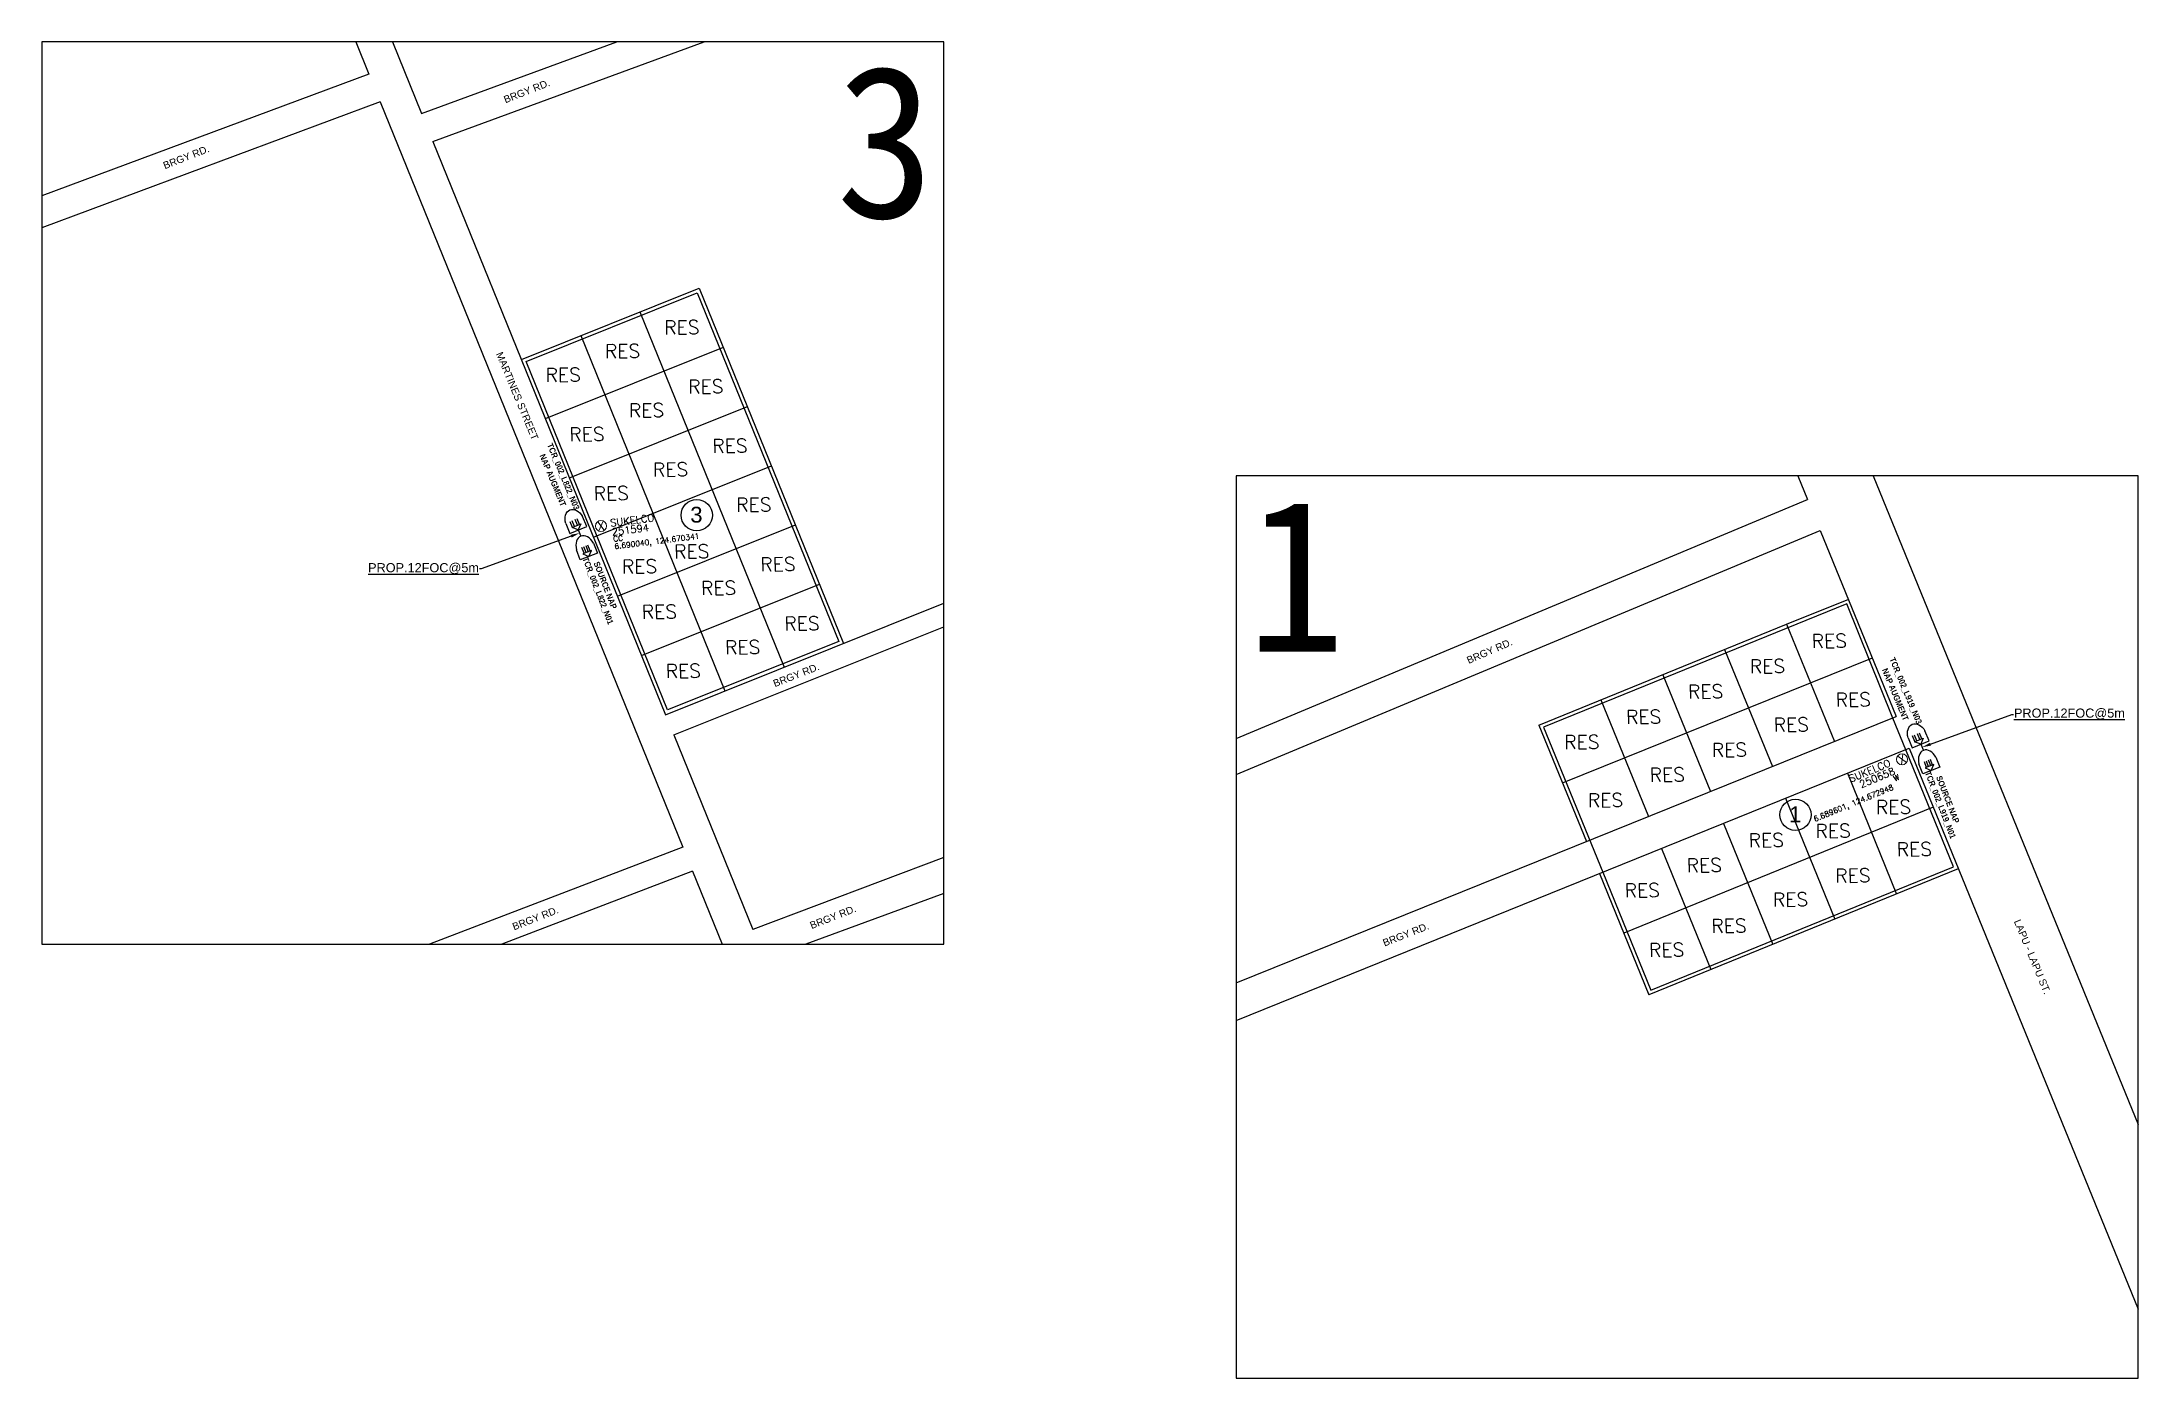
# Model space of a CAD drawing. Header units: metres. Extents: x 0 to 13977865, y -133221 to 11617873.
# Drawn here: x 13878121.8 to 13878583.4, y 746242.9 to 746537 of the extents above; entities that cross this region are included whole.
import ezdxf
from ezdxf import colors
from ezdxf.entities.mleader import LeaderData, LeaderLine
from ezdxf.enums import TextEntityAlignment as Align
from ezdxf.lldxf.tags import DXFTag
from ezdxf.math import Vec2, Vec3

# ---------------------------------------------------------------- set-up
doc = ezdxf.new("R2010")
doc.units = ezdxf.units.M
doc.header["$MEASUREMENT"] = 0
doc.linetypes.add('AERCAB', pattern=[3, 2, -1])
for name, color, linetype in [('1 CORE PRECONNECTED CABLE', 10, 'Continuous'), ('4', 7, 'Continuous'), ('EXPOLE', 7, 'Continuous'), ('GRIDS', 251, 'Continuous'), ('LOT BOUNDARY', 8, 'Continuous'), ('NAP', 6, 'Continuous'), ('NAP BOUNDARY', 5, 'NAP_BOUNDARY'), ('NEW NAP', 1, 'Continuous'), ('P-AERIAL_FOC', 1, 'AERCAB'), ('p-mh', 1, 'Continuous'), ('RTA', 7, 'Continuous'), ('STREET NAME', 2, 'Continuous'), ('t-block', 7, 'Continuous'), ('X-MERALCO-MANILA', 5, 'Continuous'), ('x-mh', 5, 'Continuous'), ('X-POLE', 5, 'Continuous')]:
    doc.layers.add(name, color=color, linetype=linetype)
doc.styles.add('BOLD', font='swisscbo.ttf')
doc.styles.add('ROMANS', font='romans')
doc.styles.add('SIMPLEX', font='simplex')
doc.styles.get("Standard").update_dxf_attribs({"font": 'arial.ttf'})
doc.styles.add('样式 1', font='SimSun.ttf')
tags = doc.linetypes.add('NAP_BOUNDARY', pattern='A,3,-1,["NAP",Standard,S=0.4,R=0,X=-0.73,Y=-0.2],-0.6', length=4.6).pattern_tags.tags
tags[6] = DXFTag(74, 10)

msp = doc.modelspace()

# ---------------------------------------------------------------- texts
at = {"layer": 'LOT BOUNDARY', "char_height": 3.024, "width": 55.2712, "attachment_point": 2, "rotation": 0.6682, "style": 'ROMANS'}
for insert in [(13878262.73, 746475.72), (13878249.67, 746470.49), (13878236.61, 746465.26), (13878268.02, 746462.68), (13878254.96, 746457.45), (13878241.84, 746452.19), (13878273.32, 746449.64), (13878260.25, 746444.41), (13878247.19, 746439.18), (13878278.58, 746436.67), (13878264.91, 746426.38), (13878253.42, 746423.08), (13878283.9, 746423.57), (13878270.84, 746418.34), (13878257.78, 746413.11), (13878289.19, 746410.53), (13878276.13, 746405.3), (13878515.41, 746406.68), (13878263.07, 746400.07), (13878501.78, 746401.11), (13878488.16, 746395.55), (13878474.53, 746389.98), (13878520.69, 746393.76), (13878507.04, 746388.25), (13878460.9, 746384.42), (13878493.41, 746382.69), (13878479.73, 746377.24), (13878466.12, 746371.62), (13878529.54, 746370.12), (13878501.52, 746362.82), (13878516.24, 746364.87), (13878487.87, 746357.3), (13878534.13, 746360.84), (13878520.6, 746355.03), (13878474.22, 746351.78), (13878506.86, 746349.75), (13878493.32, 746343.97), (13878479.58, 746338.66)]:
    msp.add_mtext('RES', dxfattribs=dict(at, insert=insert))
at = {"layer": 'STREET NAME', "attachment_point": 1}
for s, insert, char_height, rotation in [('BRGY RD.', (13878223.34, 746524.99), 1.584, 21.3638), ('BRGY RD.', (13878148.34, 746510.47), 1.584, 21.3638), ('MARTINES STREET', (13878223.26, 746468.98), 1.5842, 292.6199), ('BRGY RD.', (13878435.39, 746401.54), 1.584, 23.4296), ('BRGY RD.', (13878282.66, 746396.45), 1.584, 21.3638), ('BRGY RD.', (13878225.24, 746342.91), 1.584, 21.3638), ('BRGY RD.', (13878290.76, 746343.19), 1.584, 21.3638), ('LAPU - LAPU ST.', (13878557.49, 746344.04), 1.5842, 292.6199), ('BRGY RD.', (13878416.91, 746339.35), 1.584, 21.3638)]:
    msp.add_mtext_dynamic_manual_height_columns(s, width=24.9774, gutter_width=7.92, heights=[0], dxfattribs=dict(at, insert=insert, char_height=char_height, rotation=rotation))
at = {"layer": 't-block', "char_height": 33.4924, "width": 97.0509, "attachment_point": 2, "style": '样式 1'}
for s, insert in [('\\pxsm0.9;{\\W0.95;3}', (13878307.56, 746531.82)), ('\\pxsm0.9;{\\W0.95;1}', (13878398.02, 746436.3))]:
    msp.add_mtext(s, dxfattribs=dict(at, insert=insert))

# ---------------------------------------------------------------- blocks, each defined once
blk = doc.blocks.new('EPOLE')
at = {"layer": 'X-MERALCO-MANILA', "lineweight": 0, "ltscale": 0.5}
blk.add_circle((0.01, -0.05), 1.52, dxfattribs=at)
at = {"layer": 'EXPOLE', "color": 5, "style": 'SIMPLEX'}
blk.add_text('X', height=2.5, rotation=359.17469, dxfattribs=at).set_placement((0, -0.03), align=Align.MIDDLE)
at = {"layer": 'EXPOLE', "style": 'SIMPLEX'}
blk.add_attdef('POLNO', (1.78, -1.04), '', height=2, dxfattribs=at)
blk = doc.blocks.new('RTA')
at = {"layer": 'RTA', "color": 5}
blk.add_circle((13970732.37, 788197.14), 3.45, dxfattribs=at)
blk.add_attdef('#', text='', height=3.49).set_placement((13970732.31, 788195.5), align=Align.CENTER)
blk = doc.blocks.new('AS-BUILT NAP')
at = {"layer": '4', "color": 5, "linetype": 'Continuous'}
for p, q in [((-2.09, -2.57), (-2.06, 2.46)), ((-2.06, 2.46), (0.89, 2.44)), ((0.86, -2.59), (-2.09, -2.57))]:
    blk.add_line(p, q, dxfattribs=at)
for points in [[(-2.08, -0.06), (-0.81, -1.34), (-0.8, 1.21), (-2.08, -0.06)], [(-0.8, 0.82), (0.88, 0.81)], [(-0.8, 0.25), (0.88, 0.24)], [(-0.81, -0.95), (0.87, -0.96)], [(-0.8, -0.38), (0.87, -0.39)]]:
    blk.add_lwpolyline(points, dxfattribs=at)
blk.add_ellipse((0.2, -0.07), major_axis=(3.7, -0.02), ratio=0.690295, start_param=4.896406, end_param=7.669965, dxfattribs=at)
at = {"style": 'BOLD'}
for tag, p in [('QCY18', (-0.85, 7.25)), ('MHNO', (-0.85, 4.89))]:
    blk.add_attdef(tag, text='', height=1.65, rotation=359.67555, dxfattribs=at).set_placement(p, align=Align.BOTTOM_CENTER)
at = {"color": 5, "style": 'BOLD'}
blk.add_attdef('MHTYPE', text='', height=1.65, rotation=359.67555, dxfattribs=at).set_placement((-0.86, 2.41), align=Align.BOTTOM_CENTER)
blk = doc.blocks.new('CONVERGE NAP PROPOSED')
at = {"layer": 'NEW NAP', "linetype": 'Continuous'}
for p, q in [((-184.38, -218.01), (-181.43, -218.01)), ((-184.38, -223.03), (-184.38, -218.01)), ((-181.43, -223.03), (-184.38, -223.03))]:
    blk.add_line(p, q, dxfattribs=at)
for points in [[(-184.38, -220.52), (-183.11, -221.79), (-183.11, -219.25), (-184.38, -220.52)], [(-183.11, -219.63), (-181.43, -219.63)], [(-183.11, -220.21), (-181.43, -220.21)], [(-183.11, -221.11), (-181.43, -221.11)], [(-183.11, -221.69), (-181.43, -221.69)]]:
    blk.add_lwpolyline(points, dxfattribs=at)
blk.add_ellipse((-182.11, -220.52), major_axis=(3.7, 0), ratio=0.690295, start_param=4.896406, end_param=7.669965, dxfattribs=at)
at = {"layer": 'p-mh', "style": 'SIMPLEX'}
for tag, p in [('MHNO', (-183.18, -215.57)), ('MHTYPE', (-183.18, -218.04))]:
    blk.add_attdef(tag, text='', height=1.65, dxfattribs=at).set_placement(p, align=Align.BOTTOM_CENTER)
blk = doc.blocks.new('Dummy NAP')
at = {"layer": 'P-AERIAL_FOC', "linetype": 'Continuous'}
for points in [[(-1214.51, 1596.99), (-1226.52, 1596.99, 1), (-1226.52, 1585.23), (-1214.51, 1585.23, 1)], [(-1214.51, 1596.22), (-1226.52, 1596.22, 1), (-1226.52, 1586), (-1214.51, 1586, 1)]]:
    blk.add_lwpolyline(points, format="xyb", close=True, dxfattribs=at)
for points in [[(-1222.08, 1596.22), (-1222.95, 1586.81), (-1212.04, 1590.95), (-1222.08, 1596.22)], [(-1221.93, 1587.2), (-1222.03, 1586.24), (-1210.95, 1590.95), (-1221, 1596.22), (-1221.05, 1595.68)]]:
    blk.add_lwpolyline(points, dxfattribs=at)
at = {"layer": 'P-AERIAL_FOC', "insert": (-1226.67, 1593.25), "char_height": 4.612, "attachment_point": 1}
blk.add_mtext_dynamic_manual_height_columns('DN', width=166.2529, gutter_width=23.06, heights=[0], dxfattribs=at)
at = {"layer": 'P-AERIAL_FOC', "color": 250}
for tag, p in [('HOMINGPLAID', (-1245.87, 1607.27)), ('SITEPLAID', (-1240.78, 1602.45)), ('C0D0', (-1231.6, 1597.35))]:
    blk.add_attdef(tag, p, '', height=4.61, dxfattribs=at)

# ---------------------------------------------------------------- linework, layer by layer
at = {"color": 0}
for points in [[(13878190.99, 746537.03), (13878193.86, 746529.97)], [(13878199.05, 746537.03), (13878205.44, 746521.28)], [(13878205.44, 746521.28), (13878248.43, 746537.03)], [(13878207.94, 746515.13), (13878267.7, 746537.03)], [(13878193.86, 746529.97), (13878121.85, 746503.13)], [(13878196.34, 746523.87), (13878121.85, 746496.1)], [(13878196.34, 746523.87), (13878262.97, 746359.73)], [(13878234.38, 746524.82), (13878234.38, 746524.82)], [(13878207.94, 746515.13), (13878259.17, 746388.92)], [(13878508.49, 746441.5), (13878510.62, 746436.3)], [(13878525.1, 746441.5), (13878583.42, 746298.68)], [(13878384.8, 746383.69), (13878510.62, 746436.3)], [(13878384.8, 746375.74), (13878513.42, 746429.44)], [(13878513.42, 746429.44), (13878530.14, 746388.49)], [(13878259.17, 746388.92), (13878320.47, 746413.47)], [(13878260.98, 746384.46), (13878320.47, 746408.29)], [(13878384.8, 746329.89), (13878530.14, 746388.49)], [(13878260.98, 746384.46), (13878278.36, 746341.64)], [(13878384.8, 746321.62), (13878532.99, 746381.52)], [(13878532.99, 746381.52), (13878583.42, 746258.02)], [(13878262.97, 746359.73), (13878207.22, 746338.41)], [(13878320.47, 746357.51), (13878278.36, 746341.64)], [(13878265.1, 746354.46), (13878223.12, 746338.41)], [(13878265.1, 746354.46), (13878271.62, 746338.41)], [(13878320.47, 746349.58), (13878290.07, 746338.41)]]:
    msp.add_lwpolyline(points, dxfattribs=at)
at = {"layer": 'GRIDS', "color": 4, "linetype": 'Continuous', "transparency": 33554687}
for points in [[(13878121.85, 746338.41), (13878320.47, 746338.41), (13878320.47, 746537.03), (13878121.85, 746537.03)], [(13878384.8, 746242.88), (13878583.42, 746242.88), (13878583.42, 746441.5), (13878384.8, 746441.5)]]:
    msp.add_lwpolyline(points, close=True, dxfattribs=at)
at = {"layer": 'LOT BOUNDARY'}
for points in [[(13878227.42, 746467.15), (13878266.6, 746482.84)], [(13878266.6, 746482.84), (13878298.36, 746404.61)], [(13878253.54, 746477.61), (13878285.29, 746399.38)], [(13878232.71, 746454.11), (13878271.9, 746469.8)], [(13878240.48, 746472.38), (13878272.23, 746394.15)], [(13878238, 746441.07), (13878277.19, 746456.76)], [(13878243.29, 746428.03), (13878282.48, 746443.73)], [(13878248.59, 746415), (13878287.77, 746430.69)], [(13878253.88, 746401.96), (13878293.06, 746417.65)], [(13878451.48, 746386.59), (13878505.99, 746408.85), (13878519.7, 746414.38)], [(13878505.99, 746408.85), (13878516.55, 746383.01)], [(13878492.36, 746403.29), (13878502.89, 746377.51)], [(13878456.66, 746373.91), (13878524.92, 746401.44)], [(13878478.74, 746397.72), (13878489.24, 746372)], [(13878465.11, 746392.16), (13878475.59, 746366.5)], [(13878451.48, 746386.59), (13878461.93, 746360.99)], [(13878519.4, 746376.02), (13878530.25, 746349.44)], [(13878538.29, 746368.53), (13878470.17, 746340.83)], [(13878505.75, 746370.51), (13878516.62, 746343.9)], [(13878492.1, 746364.99), (13878502.98, 746338.35)], [(13878478.45, 746359.47), (13878489.34, 746332.81)], [(13878464.81, 746353.96), (13878475.71, 746327.26)], [(13878543.83, 746354.96), (13878475.71, 746327.26)]]:
    msp.add_lwpolyline(points, dxfattribs=at)
at = {"layer": 'NAP BOUNDARY'}
for points in [[(13878228.46, 746466.7), (13878266.16, 746481.8), (13878297.31, 746405.06), (13878259.61, 746389.96)], [(13878476.15, 746328.3), (13878542.79, 746355.4), (13878532.25, 746381.21), (13878529.4, 746388.19), (13878519.26, 746413.34), (13878452.52, 746386.15), (13878465.55, 746354.26)]]:
    msp.add_lwpolyline(points, close=True, dxfattribs=at)
at = {"layer": 'P-AERIAL_FOC'}
for points in [[(13878239.95, 746429.59), (13878240.55, 746428.23)], [(13878535.55, 746382.42), (13878536.15, 746381.07)]]:
    msp.add_lwpolyline(points, dxfattribs=at)

# ---------------------------------------------------------------- block references
ref = msp.add_blockref('Dummy NAP', (2919622.89, -134460.51), dxfattribs=dict(xscale=0.7974615441699047, yscale=0.7974615441699047, zscale=0.7974615441699047, rotation=1.431649339285902))
ref.add_attrib('MHTYPE', 'NAP AUGMENT', dxfattribs={"color": 1, "height": 1.3157, "rotation": 1.1072, "style": 'BOLD'}).set_placement((13977857.1, 786666.32), align=Align.BOTTOM_CENTER)
ref.add_attrib('MHTYPE', 'PLM_002_C01_D04', dxfattribs={"color": 1, "height": 1.3157, "rotation": 1.1072, "style": 'BOLD'}).set_placement((13977857.73, 786663.81), align=Align.BOTTOM_CENTER)
at = {"layer": 'NAP', "color": 1}
ref = msp.add_blockref('AS-BUILT NAP', (13878241.63, 746425.3), dxfattribs=dict(at, xscale=0.8000000000000015, yscale=0.8000000000000015, zscale=0.8000000000000015, rotation=111.5554593022758))
ref.add_attrib('MHNO', 'TCR_002_L822_N01', dxfattribs={"layer": 'p-mh', "color": 5, "height": 1.3199, "rotation": 291.231, "style": 'BOLD'}).set_placement((13878243.32, 746415.84), align=Align.BOTTOM_CENTER)
ref.add_attrib('MHTYPE', 'SOURCE NAP', dxfattribs={"layer": 'p-mh', "color": 5, "height": 1.32, "rotation": 291.231, "style": 'BOLD'}).set_placement((13878244.93, 746417.03), align=Align.BOTTOM_CENTER)
ref = msp.add_blockref('AS-BUILT NAP', (13878537.23, 746378.14), dxfattribs=dict(at, xscale=0.8000000000000015, yscale=0.8000000000000015, zscale=0.8000000000000015, rotation=111.5554593022758))
ref.add_attrib('MHNO', 'TCR_002_L919_N01', dxfattribs={"layer": 'p-mh', "color": 5, "height": 1.3199, "rotation": 291.231, "style": 'BOLD'}).set_placement((13878538.92, 746368.68), align=Align.BOTTOM_CENTER)
ref.add_attrib('MHTYPE', 'SOURCE NAP', dxfattribs={"layer": 'p-mh', "color": 5, "height": 1.32, "rotation": 291.231, "style": 'BOLD'}).set_placement((13878540.53, 746369.87), align=Align.BOTTOM_CENTER)
at = {"layer": 'NEW NAP'}
ref = msp.add_blockref('CONVERGE NAP PROPOSED', (13878345.75, 746633.76), dxfattribs=dict(at, xscale=-0.8000000000000009, yscale=0.8, zscale=0.8000000000000002, rotation=292.7078616367053))
ref.add_attrib('MHTYPE', 'TCR_002_L822_N03', dxfattribs={"layer": 'p-mh', "color": 0, "height": 1.3199, "rotation": 292.7079, "style": 'BOLD'}).set_placement((13878235.7, 746440.95), align=Align.BOTTOM_CENTER)
ref.add_attrib('MHNO', 'NAP AUGMENT', dxfattribs={"layer": 'x-mh', "color": 0, "height": 1.3199, "rotation": 292.7079, "style": 'BOLD'}).set_placement((13878233.39, 746440.14), align=Align.BOTTOM_CENTER)
ref = msp.add_blockref('CONVERGE NAP PROPOSED', (13878641.35, 746586.6), dxfattribs=dict(at, xscale=-0.8000000000000009, yscale=0.8, zscale=0.8000000000000002, rotation=292.7078616367053))
ref.add_attrib('MHTYPE', 'TCR_002_L919_N03', dxfattribs={"layer": 'p-mh', "color": 0, "height": 1.3199, "rotation": 292.7079, "style": 'BOLD'}).set_placement((13878531.3, 746393.79), align=Align.BOTTOM_CENTER)
ref.add_attrib('MHNO', 'NAP AUGMENT', dxfattribs={"layer": 'x-mh', "color": 0, "height": 1.3199, "rotation": 292.7079, "style": 'BOLD'}).set_placement((13878528.99, 746392.97), align=Align.BOTTOM_CENTER)
at = {"layer": 'RTA'}
for p, values in [((-92466.34, -41764.29), {'#': '3'}), ((-92224.39, -41830.25), {'#': '1'})]:
    msp.add_blockref('RTA', p, dxfattribs=at).add_auto_attribs(values)
at = {"layer": 'X-POLE'}
ref = msp.add_blockref('EPOLE', (13878244.93, 746430.5), dxfattribs=dict(at, xscale=0.8000000000000008, yscale=0.8000000000000008, zscale=0.8000000000000008, rotation=7.084249880419821))
ref.add_attrib('OWNER', 'SUKELCO', (13878247.09, 746430.32), dxfattribs={"color": 7, "height": 1.6, "rotation": 7.0842, "style": 'SIMPLEX'})
ref.add_attrib('POLNO', '251594', (13878247.44, 746428.35), dxfattribs={"color": 7, "height": 1.6, "rotation": 7.0842, "style": 'SIMPLEX'})
ref.add_attrib('TYPE', 'CC', (13878247.72, 746427), dxfattribs={"color": 7, "height": 1.2, "rotation": 7.0842, "style": 'SIMPLEX'})
ref.add_attrib('DA', '6.690040, 124.670341', (13878247.99, 746425.37), dxfattribs={"color": 7, "height": 1.2, "rotation": 7.0842, "style": 'SIMPLEX'})
ref = msp.add_blockref('EPOLE', (13878531.44, 746379.13), dxfattribs=dict(at, xscale=-0.8000000000000008, yscale=0.8000000000000006, zscale=0.8000000000000006, rotation=22.37589101480184))
ref.add_attrib('OWNER', 'SUKELCO', (13878520.11, 746373.98), dxfattribs={"color": 7, "height": 1.6, "rotation": 22.3759, "style": 'SIMPLEX'})
ref.add_attrib('POLNO', '250658', (13878522.47, 746372.77), dxfattribs={"color": 7, "height": 1.6, "rotation": 22.3759, "style": 'SIMPLEX'})
ref.add_attrib('TYPE', 'W', (13878529.86, 746374.26), dxfattribs={"color": 7, "height": 1.2, "rotation": 22.3759, "style": 'SIMPLEX'})
ref.add_attrib('DA', '6.689601, 124.672948', (13878512.27, 746365.33), dxfattribs={"color": 7, "height": 1.2, "rotation": 22.3759, "style": 'SIMPLEX'})

msp.set_redraw_order([(e.dxf.handle, doc.entitydb.next_handle()) for e in msp.query("TEXT MTEXT ATTDEF DIMENSION ARC_DIMENSION")])  # texts and dimensions are drawn at this point

# ---------------------------------------------------------------- leaders
at = {"layer": '1 CORE PRECONNECTED CABLE', "transparency": 33554687}
ml = msp.add_multileader_mtext('Standard', dxfattribs=at)
ml.set_content('{\\LPROP.12FOC@5m}', color=256)
ml.set_leader_properties()
ml.build(insert=Vec2(0, 0))
ml.multileader.update_dxf_attribs({"dogleg_length": 0.36, "arrow_head_size": 2})
ctx = ml.context
ctx.base_point, ctx.char_height, ctx.arrow_head_size, ctx.landing_gap_size, ctx.plane_origin = Vec3(13878193.98, 746421), 2, 2, 0.09, Vec3(13878264.7, 746407.96)
ctx.text_align_type = 2
notes = []
notes.append((ctx, [(1, (1, 1, 0), (13878218.54, 746421), (-1, 0), 0.36, [(0, [(13878240.25, 746428.91)], 0, [])])]))
ctx.mtext.insert, ctx.mtext.alignment, ctx.mtext.flow_direction = Vec3(13878218.09, 746422.29), 3, 5
ml = msp.add_multileader_mtext('Standard', dxfattribs=at)
ml.set_content('{\\LPROP.12FOC@5m}', color=256)
ml.set_leader_properties()
ml.build(insert=Vec2(0, 0))
ml.multileader.update_dxf_attribs({"dogleg_length": 0.36, "arrow_head_size": 2})
ctx = ml.context
ctx.base_point, ctx.char_height, ctx.arrow_head_size, ctx.landing_gap_size, ctx.plane_origin = Vec3(13878556, 746388.98), 2, 2, 0.09, Vec3(13878569.05, 746365.47)
notes.append((ctx, [(0, (1, 1, 0), (13878555.64, 746388.98), (1, 0), 0.36, [(0, [(13878535.85, 746381.75)], 0, [])])]))
ctx.mtext.insert, ctx.mtext.flow_direction = Vec3(13878556.09, 746390.28), 5
for ctx, leaders in notes:
    for number, flags, end, landing, length, lines in leaders:
        leader = LeaderData()
        leader.index, (leader.has_last_leader_line, leader.has_dogleg_vector, leader.attachment_direction) = number, flags
        leader.last_leader_point, leader.dogleg_vector, leader.dogleg_length = Vec3(end), Vec3(landing), length
        for number, points, colour, breaks in lines:
            line = LeaderLine()
            line.index, line.vertices, line.color, line.breaks = number, Vec3.list(points), colors.encode_raw_color(colour), breaks
            leader.lines.append(line)
        ctx.leaders.append(leader)

doc.saveas('drawing.dxf')
